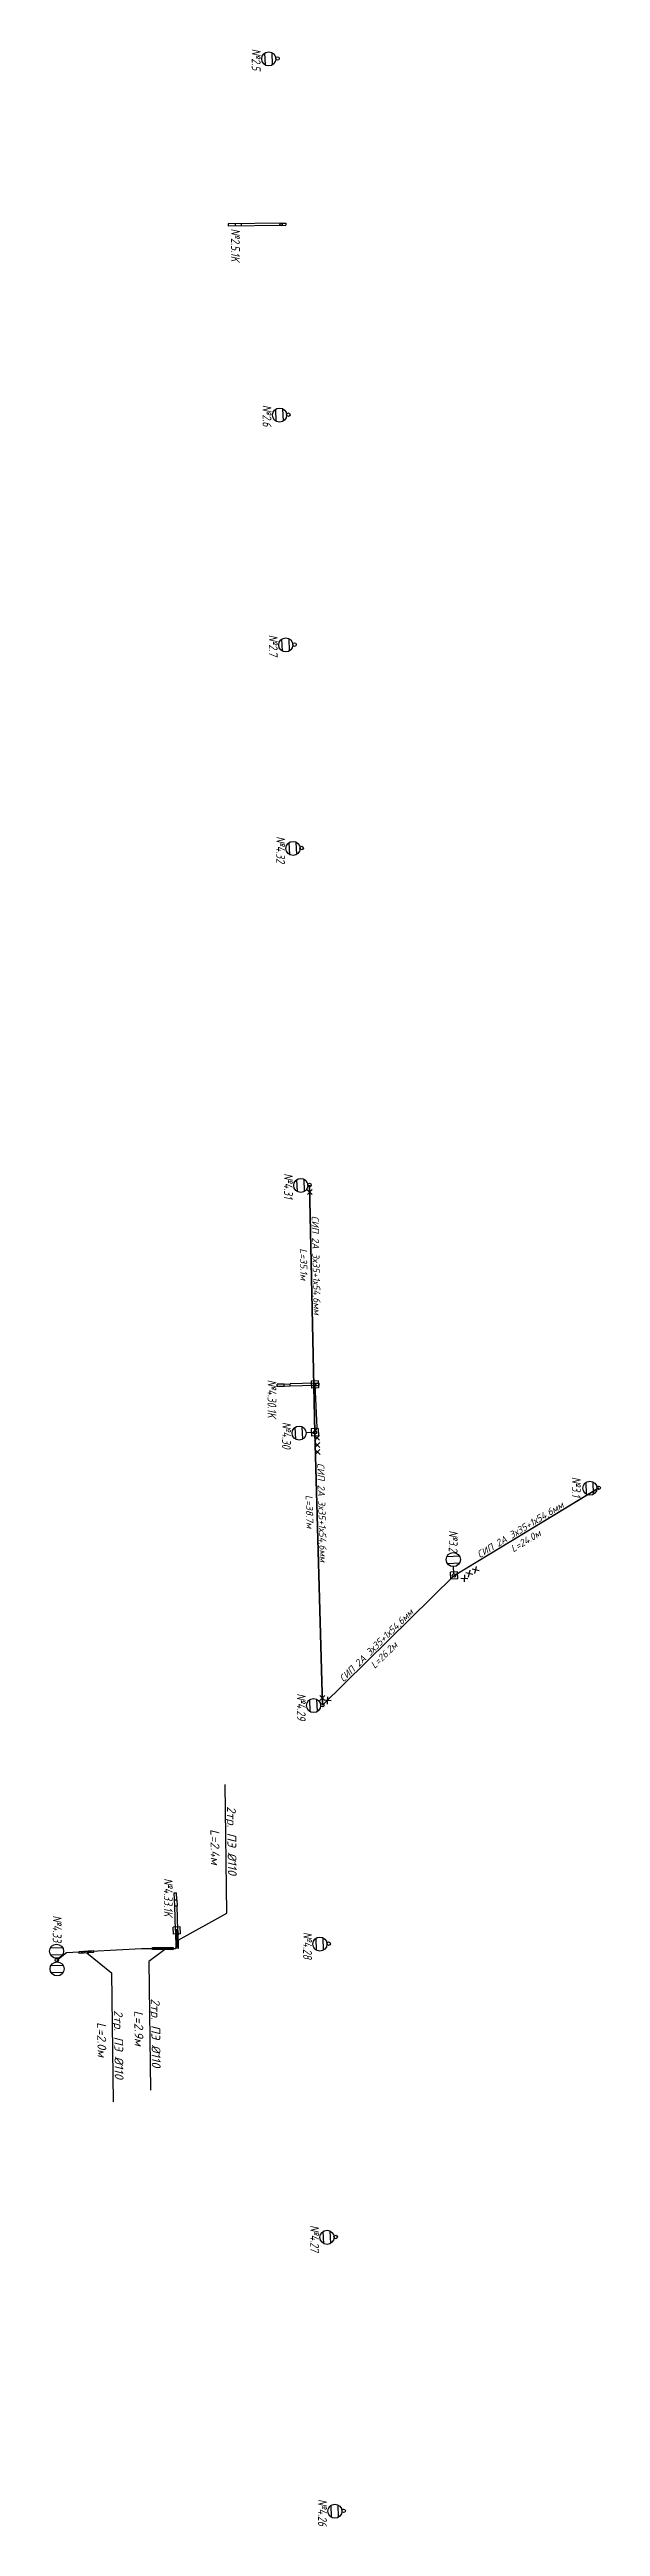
# Model space of a CAD drawing. Extents: x 17765 to 20362, y 13375 to 15893.
# Drawn here: x 17774.9 to 17853, y 15186.1 to 15537.2 of the extents above; entities that cross this region are included whole.
import ezdxf
from ezdxf.enums import TextEntityAlignment as Align

# ---------------------------------------------------------------- set-up
doc = ezdxf.new("R2010")
doc.units = 0
doc.layers.get('0').update_dxf_attribs({"linetype": 'CONTINUOUS'})
for name, color, linetype in [('ВЫНОСКИ_ТР', 5, 'CONTINUOUS'), ('ТР__ПЭ', 5, 'CONTINUOUS'), ('ТРУБЫ_НО', 5, 'CONTINUOUS'), ('ЭН_ВЛ_НО', 5, 'ОСВЕЩЕНИЕ'), ('ЭН_ВЫНОСКИ_НОМЕРА_ОПОРЫ', 1, 'CONTINUOUS'), ('ЭН_ДЕМОНТАЖ', 1, 'CONTINUOUS'), ('ЭН_КЛ_НО', 1, 'ОСВЕЩЕНИЕ'), ('ЭН_ОПОРА_КО_СИРИУС-4', 1, 'CONTINUOUS'), ('ЭН_ОПОРА_НО_К1_LED', 1, 'CONTINUOUS'), ('ЭН_СУЩ_ОПОРА__ЗАМ__СВЕТ__Н', 5, 'CONTINUOUS'), ('ЭН_СУЩ_ОПОРА_К1_LED', 7, 'CONTINUOUS'), ('ЭН_СУЩ_ОПОРА_К2-180_2_LED', 7, 'CONTINUOUS'), ('ЭН_СУЩ_ОПОРА_КО', 7, 'CONTINUOUS')]:
    doc.layers.add(name, color=color, linetype=linetype)
doc.styles.add('ISOCPEUR', font='isocpeui.ttf', dxfattribs={"height": 2.5})
doc.styles.get("Standard").update_dxf_attribs({"font": 'isocpeui.ttf', "width": 0.8})
doc.linetypes.add('ОСВЕЩЕНИЕ', pattern='A,5,-3,[133,ltypeshp.shx,S=1,R=0,X=-1,Y=0],-3,5', length=16)

msp = doc.modelspace()

# ---------------------------------------------------------------- texts
at = {"layer": 'ЭН_ВЫНОСКИ_НОМЕРА_ОПОРЫ', "color": 1, "char_height": 1.25, "attachment_point": 1, "rotation": 269.8832}
for s, heights, insert in [('{\\C256;\\c0;№2.5}', [-1.25], (17804.8, 15537.35)), ('{\\C256;\\c0;№2.5.1K}', [-1.25], (17801.86, 15511.85)), ('{\\C5;\\c16711680;№2.6}', [-1.25], (17806.34, 15486.85)), ('{\\C5;\\c16711680;№2.7}', [-1.27], (17807.22, 15454.26)), ('{\\C5;\\c16711680;№4.32}', [-1.25], (17808.27, 15425.69)), ('{\\C5;\\c16711680;№4.31}', [-1.25], (17809.37, 15377.91)), ('{\\C256;\\c255;№4.30.1K}', [-1.25], (17807.04, 15348.64)), ('{\\C256;\\c255;№4.30}', [-1.25], (17809.1, 15342.66)), ('{\\C256;\\c0;№3.1}', [-1.25], (17850.18, 15334.87)), ('{\\C256;\\c255;№3.2}', [-1.25], (17832.73, 15327.28)), ('{\\C5;\\c16711680;№4.29}', [-1.25], (17811.19, 15304.17)), ('{\\C256;\\c255;№4.33.1K}', [-1.25], (17792.34, 15277.96)), ('{\\C256;\\c0;№4.33}', [-1.25], (17776.59, 15272.69)), ('{\\C5;\\c16711680;№4.28}', [-1.25], (17812.08, 15270.35)), ('{\\C5;\\c16711680;№4.27}', [-1.27], (17813.09, 15228.77)), ('{\\C5;\\c16711680;№4.26}', [-1.25], (17814.2, 15189.94))]:
    msp.add_mtext_dynamic_manual_height_columns(s, width=2.9055, gutter_width=12.5, heights=heights, dxfattribs=dict(at, insert=insert))

# ---------------------------------------------------------------- blocks, each defined once
blk = doc.blocks.new('*U606')
at = {"layer": 'ЭН_СУЩ_ОПОРА__ЗАМ__СВЕТ__Н'}
for points in [[(-1.71, -0.94), (-1.78, 0.79)], [(-0.71, -0.9), (-0.78, 0.83)]]:
    blk.add_lwpolyline(points, dxfattribs=at)
for centre, radius in [((-1.24, -0.05), 1), ((0, 0), 0.25)]:
    blk.add_circle(centre, radius, dxfattribs=at)
blk = doc.blocks.new('*U611')
at = {"layer": 'ЭН_СУЩ_ОПОРА_К2-180_2_LED', "color": 18}
for points in [[(-0.92, 1.72), (0.82, 1.77)], [(-0.89, 0.73), (0.84, 0.77)], [(-0.84, -0.77), (0.89, -0.73)], [(-0.82, -1.77), (0.92, -1.72)]]:
    blk.add_lwpolyline(points, dxfattribs=at)
for centre, radius in [((-0.04, 1.25), 1), ((0, 0), 0.25), ((0.04, -1.25), 1)]:
    blk.add_circle(centre, radius, dxfattribs=at)
blk = doc.blocks.new('*U543')
at = {"layer": 'ЭН_ОПОРА_КО_СИРИУС-4'}
for points in [[(0, 0.16), (-0.61, 0.16)], [(-0.61, 0.16), (-0.61, -0.16)], [(-0.5, -0.5), (-0.5, 0.5)], [(-0.5, 0.5), (0.5, 0.5)], [(-0.16, 0.16), (-0.16, -0.16)], [(0, 0.16), (3.5, 0.16)], [(0.16, 0.16), (0.16, -0.16)], [(0.5, -0.5), (0.5, 0.5)], [(3.5, 0.16), (3.5, -0.16)], [(3.5, 0.16), (4.35, 0.16)], [(4.35, 0.16), (4.35, -0.16)], [(4.35, 0.16), (5.35, 0.16)], [(5.35, 0.16), (5.35, -0.16)], [(0, -0.16), (-0.61, -0.16)], [(-0.5, -0.5), (0.5, -0.5)], [(0, -0.16), (3.5, -0.16)], [(4.35, -0.16), (3.5, -0.16)], [(4.35, -0.16), (5.35, -0.16)]]:
    blk.add_lwpolyline(points, dxfattribs=at)
at = {"layer": 'ЭН_ОПОРА_КО_СИРИУС-4', "color": 1}
blk.add_circle((0, 0), 0.163, dxfattribs=at)
blk = doc.blocks.new('*U612')
at = {"layer": 'ЭН_СУЩ_ОПОРА_КО', "color": 18}
for points in [[(0, 0.16), (-7.51, 0.04)], [(-7.51, 0.04), (-7.5, -0.29)], [(-6.51, 0.05), (-6.5, -0.27)], [(-5.66, 0.07), (-5.66, -0.26)], [(-0.17, 0.16), (-0.16, -0.17)], [(0, 0.16), (0.66, 0.17)], [(0.16, 0.17), (0.17, -0.16)], [(0.66, 0.17), (0.67, -0.15)], [(0, -0.16), (-7.5, -0.29)], [(0, -0.16), (0.67, -0.15)]]:
    blk.add_lwpolyline(points, dxfattribs=at)
blk.add_circle((0, 0), 0.163, dxfattribs=at)
blk = doc.blocks.new('*U607')
at = {"layer": 'ЭН_СУЩ_ОПОРА_К1_LED', "color": 18}
for points in [[(-1.71, -0.94), (-1.78, 0.79)], [(-0.71, -0.9), (-0.78, 0.84)]]:
    blk.add_lwpolyline(points, dxfattribs=at)
for centre, radius in [((-1.25, -0.05), 1), ((0, 0), 0.25)]:
    blk.add_circle(centre, radius, dxfattribs=at)
blk = doc.blocks.new('*U533')
at = {"layer": 'ЭН_ОПОРА_НО_К1_LED'}
for points in [[(-0.5, -0.5), (-0.5, 0.5)], [(-0.5, 0.5), (0.5, 0.5)], [(0.25, 0), (1.25, 0)], [(0.5, -0.5), (0.5, 0.5)], [(1.75, 0.87), (1.75, -0.87)], [(2.75, 0.87), (2.75, -0.87)], [(-0.5, -0.5), (0.5, -0.5)]]:
    blk.add_lwpolyline(points, dxfattribs=at)
for centre, radius in [((0, 0), 0.25), ((2.25, 0), 1)]:
    blk.add_circle(centre, radius, dxfattribs=at)
blk = doc.blocks.new('*U616')
at = {"layer": 'ЭН_ДЕМОНТАЖ'}
for points in [[(0.49, -0.12), (-0.49, 0.12)], [(-0.12, -0.49), (0.12, 0.49)]]:
    blk.add_lwpolyline(points, dxfattribs=at)
blk = doc.blocks.new('*U618')
at = {"layer": 'ЭН_ДЕМОНТАЖ'}
for points in [[(-0.5, 0.03), (0.5, -0.03)], [(0.03, 0.5), (-0.03, -0.5)]]:
    blk.add_lwpolyline(points, dxfattribs=at)
blk = doc.blocks.new('*U619')
at = {"layer": 'ЭН_ДЕМОНТАЖ'}
for points in [[(0.5, -0.03), (-0.5, 0.03)], [(-0.03, -0.5), (0.03, 0.5)]]:
    blk.add_lwpolyline(points, dxfattribs=at)
blk = doc.blocks.new('*U620')
at = {"layer": 'ЭН_ДЕМОНТАЖ'}
for points in [[(-0.36, 0.35), (0.36, -0.35)], [(-0.35, -0.36), (0.35, 0.36)]]:
    blk.add_lwpolyline(points, dxfattribs=at)
blk = doc.blocks.new('*U621')
at = {"layer": 'ЭН_ДЕМОНТАЖ'}
for points in [[(0.36, -0.34), (-0.36, 0.34)], [(0.34, 0.36), (-0.34, -0.36)]]:
    blk.add_lwpolyline(points, dxfattribs=at)
blk = doc.blocks.new('*U622')
at = {"layer": 'ЭН_ДЕМОНТАЖ'}
for points in [[(0.36, -0.35), (-0.36, 0.35)], [(0.35, 0.36), (-0.35, -0.36)]]:
    blk.add_lwpolyline(points, dxfattribs=at)
blk = doc.blocks.new('*U623')
at = {"layer": 'ЭН_ДЕМОНТАЖ'}
for points in [[(-0.36, 0.34), (0.36, -0.34)], [(-0.34, -0.36), (0.34, 0.36)]]:
    blk.add_lwpolyline(points, dxfattribs=at)
blk = doc.blocks.new('*U638')
at = {"layer": 'ЭН_ВЛ_НО', "linetype": 'BYBLOCK', "ltscale": 0.5}
blk.add_line((0, 0), (-9.09, 33.87), dxfattribs=at)
at = {"layer": 'ЭН_ВЛ_НО', "insert": (-1.87, 11.1), "char_height": 1, "width": 23.9989, "attachment_point": 5, "rotation": 105.0266, "style": 'ISOCPEUR'}
blk.add_mtext('L=35.1м', dxfattribs=at)
at = {"layer": 'ЭН_ВЛ_НО', "style": 'ISOCPEUR', "flags": 8}
blk.add_attdef('ТРУБА6', text='', height=1, rotation=105.0266, dxfattribs=at).set_placement((-3.62, 10.83), align=Align.MIDDLE_CENTER)
blk = doc.blocks.new('*U639')
at = {"layer": 'ЭН_ВЛ_НО', "linetype": 'BYBLOCK', "ltscale": 0.5}
blk.add_line((0, 0), (-10.24, 37.31), dxfattribs=at)
at = {"layer": 'ЭН_ВЛ_НО', "insert": (-1.94, 11.09), "char_height": 1, "width": 23.9989, "attachment_point": 5, "rotation": 105.3431, "style": 'ISOCPEUR'}
blk.add_mtext('L=38.7м', dxfattribs=at)
at = {"layer": 'ЭН_ВЛ_НО', "style": 'ISOCPEUR', "flags": 8}
blk.add_attdef('ТРУБА6', text='', height=1, rotation=105.3431, dxfattribs=at).set_placement((-3.68, 10.81), align=Align.MIDDLE_CENTER)
blk = doc.blocks.new('*U640')
at = {"layer": 'ЭН_ВЛ_НО', "linetype": 'BYBLOCK', "ltscale": 0.5}
blk.add_line((0, 0), (-13.75, -22.31), dxfattribs=at)
at = {"layer": 'ЭН_ВЛ_НО', "insert": (-6.79, -8.98), "char_height": 1, "width": 23.9989, "attachment_point": 5, "rotation": 238.3573, "style": 'ISOCPEUR'}
blk.add_mtext('L=26.2м', dxfattribs=at)
at = {"layer": 'ЭН_ВЛ_НО', "style": 'ISOCPEUR', "flags": 8}
blk.add_attdef('ТРУБА6', text='', height=1, rotation=238.3573, dxfattribs=at).set_placement((-5.39, -10.06), align=Align.MIDDLE_CENTER)
blk = doc.blocks.new('*U641')
at = {"layer": 'ЭН_ВЛ_НО', "linetype": 'BYBLOCK', "ltscale": 0.5}
blk.add_line((0, 0), (-16.96, -16.94), dxfattribs=at)
at = {"layer": 'ЭН_ВЛ_НО', "insert": (-8.69, -7.17), "char_height": 1, "width": 23.9989, "attachment_point": 5, "rotation": 224.9746, "style": 'ISOCPEUR'}
blk.add_mtext('L=24.0м', dxfattribs=at)
at = {"layer": 'ЭН_ВЛ_НО', "style": 'ISOCPEUR', "flags": 8}
blk.add_attdef('ТРУБА6', text='', height=1, rotation=224.9746, dxfattribs=at).set_placement((-7.57, -8.54), align=Align.MIDDLE_CENTER)
blk = doc.blocks.new('*U643')
at = {"layer": 'ТР__ПЭ'}
h = blk.add_hatch(dxfattribs=at)
h.set_pattern_fill('ANSI31', color=256, scale=0.2, angle=-88.7207, style=0)
h.set_pattern_definition([(316.28, (-4.2199, -2.5642), (0.43888, 0.458926), [])])
h.paths.add_polyline_path([(0.15, 0), (0.2, -2.37), (-0.1, -2.36), (-0.15, 0.01)])
at = {"layer": 'ВЫНОСКИ_ТР'}
for p, q in [((7.07, 2.61), (6.83, 20.87)), ((0.18, -1.2), (7.07, 2.61))]:
    blk.add_line(p, q, dxfattribs=at)
at = {"layer": 'ТР__ПЭ'}
blk.add_lwpolyline([(0.15, 0), (0.2, -2.37), (-0.1, -2.36), (-0.15, 0.01)], close=True, dxfattribs=at)
at = {"color": 180, "flags": 9}
blk.add_attdef('ДЛИНА_ТРУБЫ', (8.06, -5.66), '', height=2.5, dxfattribs=at)
at = {"layer": 'ВЫНОСКИ_ТР', "insert": (5.42, 12.02), "char_height": 1.25, "width": 23.9989, "attachment_point": 5, "rotation": 270.754, "style": 'ISOCPEUR'}
blk.add_mtext('L=2.4м', dxfattribs=at)
at = {"layer": 'ВЫНОСКИ_ТР', "style": 'ISOCPEUR', "flags": 8}
blk.add_attdef('ТРУБА4', text='', height=1.25, rotation=270.754, dxfattribs=at).set_placement((7.8, 12.99), align=Align.MIDDLE_CENTER)
blk = doc.blocks.new('*U644')
at = {"layer": 'ТР__ПЭ'}
h = blk.add_hatch(dxfattribs=at)
h.set_pattern_fill('ANSI31', color=256, scale=0.2, angle=-180.1433, style=0)
h.set_pattern_definition([(224.857, (-2.98714, 4.2836), (0.44789, -0.450134), [])])
h.paths.add_polyline_path([(0, -0.15), (-2.9, -0.14), (-2.89, 0.16), (0.01, 0.15)])
at = {"layer": 'ВЫНОСКИ_ТР'}
for p, q in [((-1.22, -0.15), (-3.44, -1.82)), ((-3.44, -1.82), (-3.19, -20.07))]:
    blk.add_line(p, q, dxfattribs=at)
at = {"layer": 'ТР__ПЭ'}
blk.add_lwpolyline([(0, -0.15), (-2.9, -0.14), (-2.89, 0.16), (0.01, 0.15)], close=True, dxfattribs=at)
at = {"color": 180, "flags": 9}
blk.add_attdef('ДЛИНА_ТРУБЫ', (8.06, -5.66), '', height=2.5, dxfattribs=at)
at = {"layer": 'ВЫНОСКИ_ТР', "insert": (-4.83, -11.27), "char_height": 1.25, "width": 23.9989, "attachment_point": 5, "rotation": 270.754, "style": 'ISOCPEUR'}
blk.add_mtext('L=2.9м', dxfattribs=at)
at = {"layer": 'ВЫНОСКИ_ТР', "style": 'ISOCPEUR', "flags": 8}
blk.add_attdef('ТРУБА4', text='', height=1.25, rotation=270.754, dxfattribs=at).set_placement((-2.43, -11.95), align=Align.MIDDLE_CENTER)
blk = doc.blocks.new('*U645')
at = {"layer": 'ТР__ПЭ'}
h = blk.add_hatch(dxfattribs=at)
h.set_pattern_fill('ANSI31', color=256, scale=0.2, angle=4.6261, style=0)
h.set_pattern_definition([(49.626, (2.4357, -4.093), (-0.483764, 0.41134), [])])
h.paths.add_polyline_path([(-0.01, 0.15), (1.98, 0.31), (2, 0.01), (0, -0.15)])
at = {"layer": 'ВЫНОСКИ_ТР'}
for p, q in [((1.08, -0.06), (4.59, -2.9)), ((4.59, -2.9), (4.83, -21.15))]:
    blk.add_line(p, q, dxfattribs=at)
at = {"layer": 'ТР__ПЭ'}
blk.add_lwpolyline([(-0.01, 0.15), (1.98, 0.31), (2, 0.01), (0, -0.15)], close=True, dxfattribs=at)
at = {"color": 180, "flags": 9}
blk.add_attdef('ДЛИНА_ТРУБЫ', (8.06, -5.66), '', height=2.5, dxfattribs=at)
at = {"layer": 'ВЫНОСКИ_ТР', "insert": (3.19, -12.34), "char_height": 1.25, "width": 23.9989, "attachment_point": 5, "rotation": 270.754, "style": 'ISOCPEUR'}
blk.add_mtext('L=2.0м', dxfattribs=at)
at = {"layer": 'ВЫНОСКИ_ТР', "style": 'ISOCPEUR', "flags": 8}
blk.add_attdef('ТРУБА4', text='', height=1.25, rotation=270.754, dxfattribs=at).set_placement((5.59, -13.03), align=Align.MIDDLE_CENTER)

# ---------------------------------------------------------------- linework, layer by layer
at = {"layer": 'ЭН_ВЛ_НО', "linetype": 'BYBLOCK', "ltscale": 0.3}
for points in [[(17813.55, 15302.51), (17812.5, 15341.19), (17811.73, 15376.23)], [(17832.22, 15320.9), (17852.72, 15333.32)], [(17813.55, 15302.51), (17832.22, 15320.9)]]:
    msp.add_lwpolyline(points, dxfattribs=at)
at = {"layer": 'ЭН_КЛ_НО', "ltscale": 0.3}
msp.add_lwpolyline([(17812.48, 15347.98), (17812.75, 15341.9), (17812.5, 15341.19)], dxfattribs=at)
msp.add_lwpolyline([(17775.91, 15266.37), (17777.28, 15267.44), (17787.89, 15268), (17792.5, 15267.99, 0.42789), (17793, 15268.51), (17792.91, 15270.56)], format="xyb", dxfattribs=at)

# ---------------------------------------------------------------- block references
at = {"ltscale": 0.5}
ref = msp.add_blockref('*U638', (17811.73, 15376.25), dxfattribs=dict(at, rotation=166.2227036231754))
ref.add_attrib('ТРУБА6', 'СИП 2А 3х35+1х54,6мм', dxfattribs={"layer": 'ЭН_ВЛ_НО', "height": 1, "rotation": 271.2493, "style": 'ISOCPEUR'}).set_placement((17812.67, 15364.88), align=Align.MIDDLE_CENTER)
ref = msp.add_blockref('*U639', (17812.5, 15341.19), dxfattribs=dict(at, rotation=166.2227036231754))
ref.add_attrib('ТРУБА6', 'СИП 2А 3х35+1х54,6мм', dxfattribs={"layer": 'ЭН_ВЛ_НО', "height": 1, "rotation": 271.5659, "style": 'ISOCPEUR'}).set_placement((17813.5, 15329.82), align=Align.MIDDLE_CENTER)
ref = msp.add_blockref('*U641', (17832.22, 15320.9), dxfattribs=dict(at, rotation=166.2227036231754))
ref.add_attrib('ТРУБА6', 'СИП 2А 3х35+1х54,6мм', dxfattribs={"layer": 'ЭН_ВЛ_НО', "height": 1, "rotation": 31.1974, "style": 'ISOCPEUR'}).set_placement((17841.61, 15327.39), align=Align.MIDDLE_CENTER)
ref = msp.add_blockref('*U640', (17813.55, 15302.51), dxfattribs=dict(at, rotation=166.2227036231754))
ref.add_attrib('ТРУБА6', 'СИП 2А 3х35+1х54,6мм', dxfattribs={"layer": 'ЭН_ВЛ_НО', "height": 1, "rotation": 44.58, "style": 'ISOCPEUR'}).set_placement((17821.19, 15311), align=Align.MIDDLE_CENTER)
at = {"layer": 'ТРУБЫ_НО'}
ref = msp.add_blockref('*U643', (17792.92, 15270.4), dxfattribs=at)
ref.add_attrib('ТРУБА4', '2тр. ПЭ %%C110', dxfattribs={"layer": 'ВЫНОСКИ_ТР', "height": 1.25, "rotation": 270.754, "style": 'ISOCPEUR', "flags": 8}).set_placement((17800.72, 15283.31), align=Align.MIDDLE_CENTER)
for name, p in [('*U645', (17779.09, 15267.44)), ('*U644', (17792.37, 15267.99))]:
    msp.add_blockref(name, p, dxfattribs=at).add_auto_attribs({'ТРУБА4': '2тр. ПЭ %%C110'})
at = {"layer": 'ЭН_ДЕМОНТАЖ'}
for name, p in [('*U623', (17811.77, 15375.25)), ('*U621', (17812.8, 15340.4)), ('*U620', (17812.83, 15339.4)), ('*U620', (17812.86, 15338.4)), ('*U616', (17835.27, 15321.67)), ('*U618', (17833.67, 15320.48)), ('*U616', (17834.4, 15321.14)), ('*U622', (17813.53, 15303.51)), ('*U619', (17814.3, 15303.17))]:
    msp.add_blockref(name, p, dxfattribs=at)
at = {"layer": 'ЭН_ОПОРА_КО_СИРИУС-4', "color": 3}
for p, rotation in [((17812.48, 15347.98), 181.446319415802), ((17792.91, 15270.56), 92.00940835427197)]:
    msp.add_blockref('*U543', p, dxfattribs=dict(at, rotation=rotation))
at = {"layer": 'ЭН_ОПОРА_НО_К1_LED'}
for p, rotation in [((17812.5, 15341.19), 182.6821121971784), ((17832.22, 15320.9), 92.68211219717847)]:
    msp.add_blockref('*U533', p, dxfattribs=dict(at, rotation=rotation))
at = {"layer": 'ЭН_СУЩ_ОПОРА__ЗАМ__СВЕТ__Н'}
for p in [(17808.73, 15485.47), (17809.61, 15452.88), (17810.63, 15424.03), (17811.73, 15376.25), (17813.55, 15302.51), (17814.44, 15268.69), (17815.45, 15227.11), (17816.56, 15188.28)]:
    msp.add_blockref('*U606', p, dxfattribs=at)
at = {"layer": 'ЭН_СУЩ_ОПОРА_К1_LED'}
for p in [(17807.2, 15535.97), (17852.72, 15333.32)]:
    msp.add_blockref('*U607', p, dxfattribs=at)
at = {"layer": 'ЭН_СУЩ_ОПОРА_К2-180_2_LED'}
msp.add_blockref('*U611', (17775.91, 15266.37), dxfattribs=at)
at = {"layer": 'ЭН_СУЩ_ОПОРА_КО', "color": 3}
msp.add_blockref('*U612', (17807.7, 15512.47), dxfattribs=at)

msp.set_redraw_order([(e.dxf.handle, doc.entitydb.next_handle()) for e in msp.query("TEXT MTEXT ATTDEF DIMENSION ARC_DIMENSION")])  # texts and dimensions are drawn at this point

doc.saveas('drawing.dxf')
